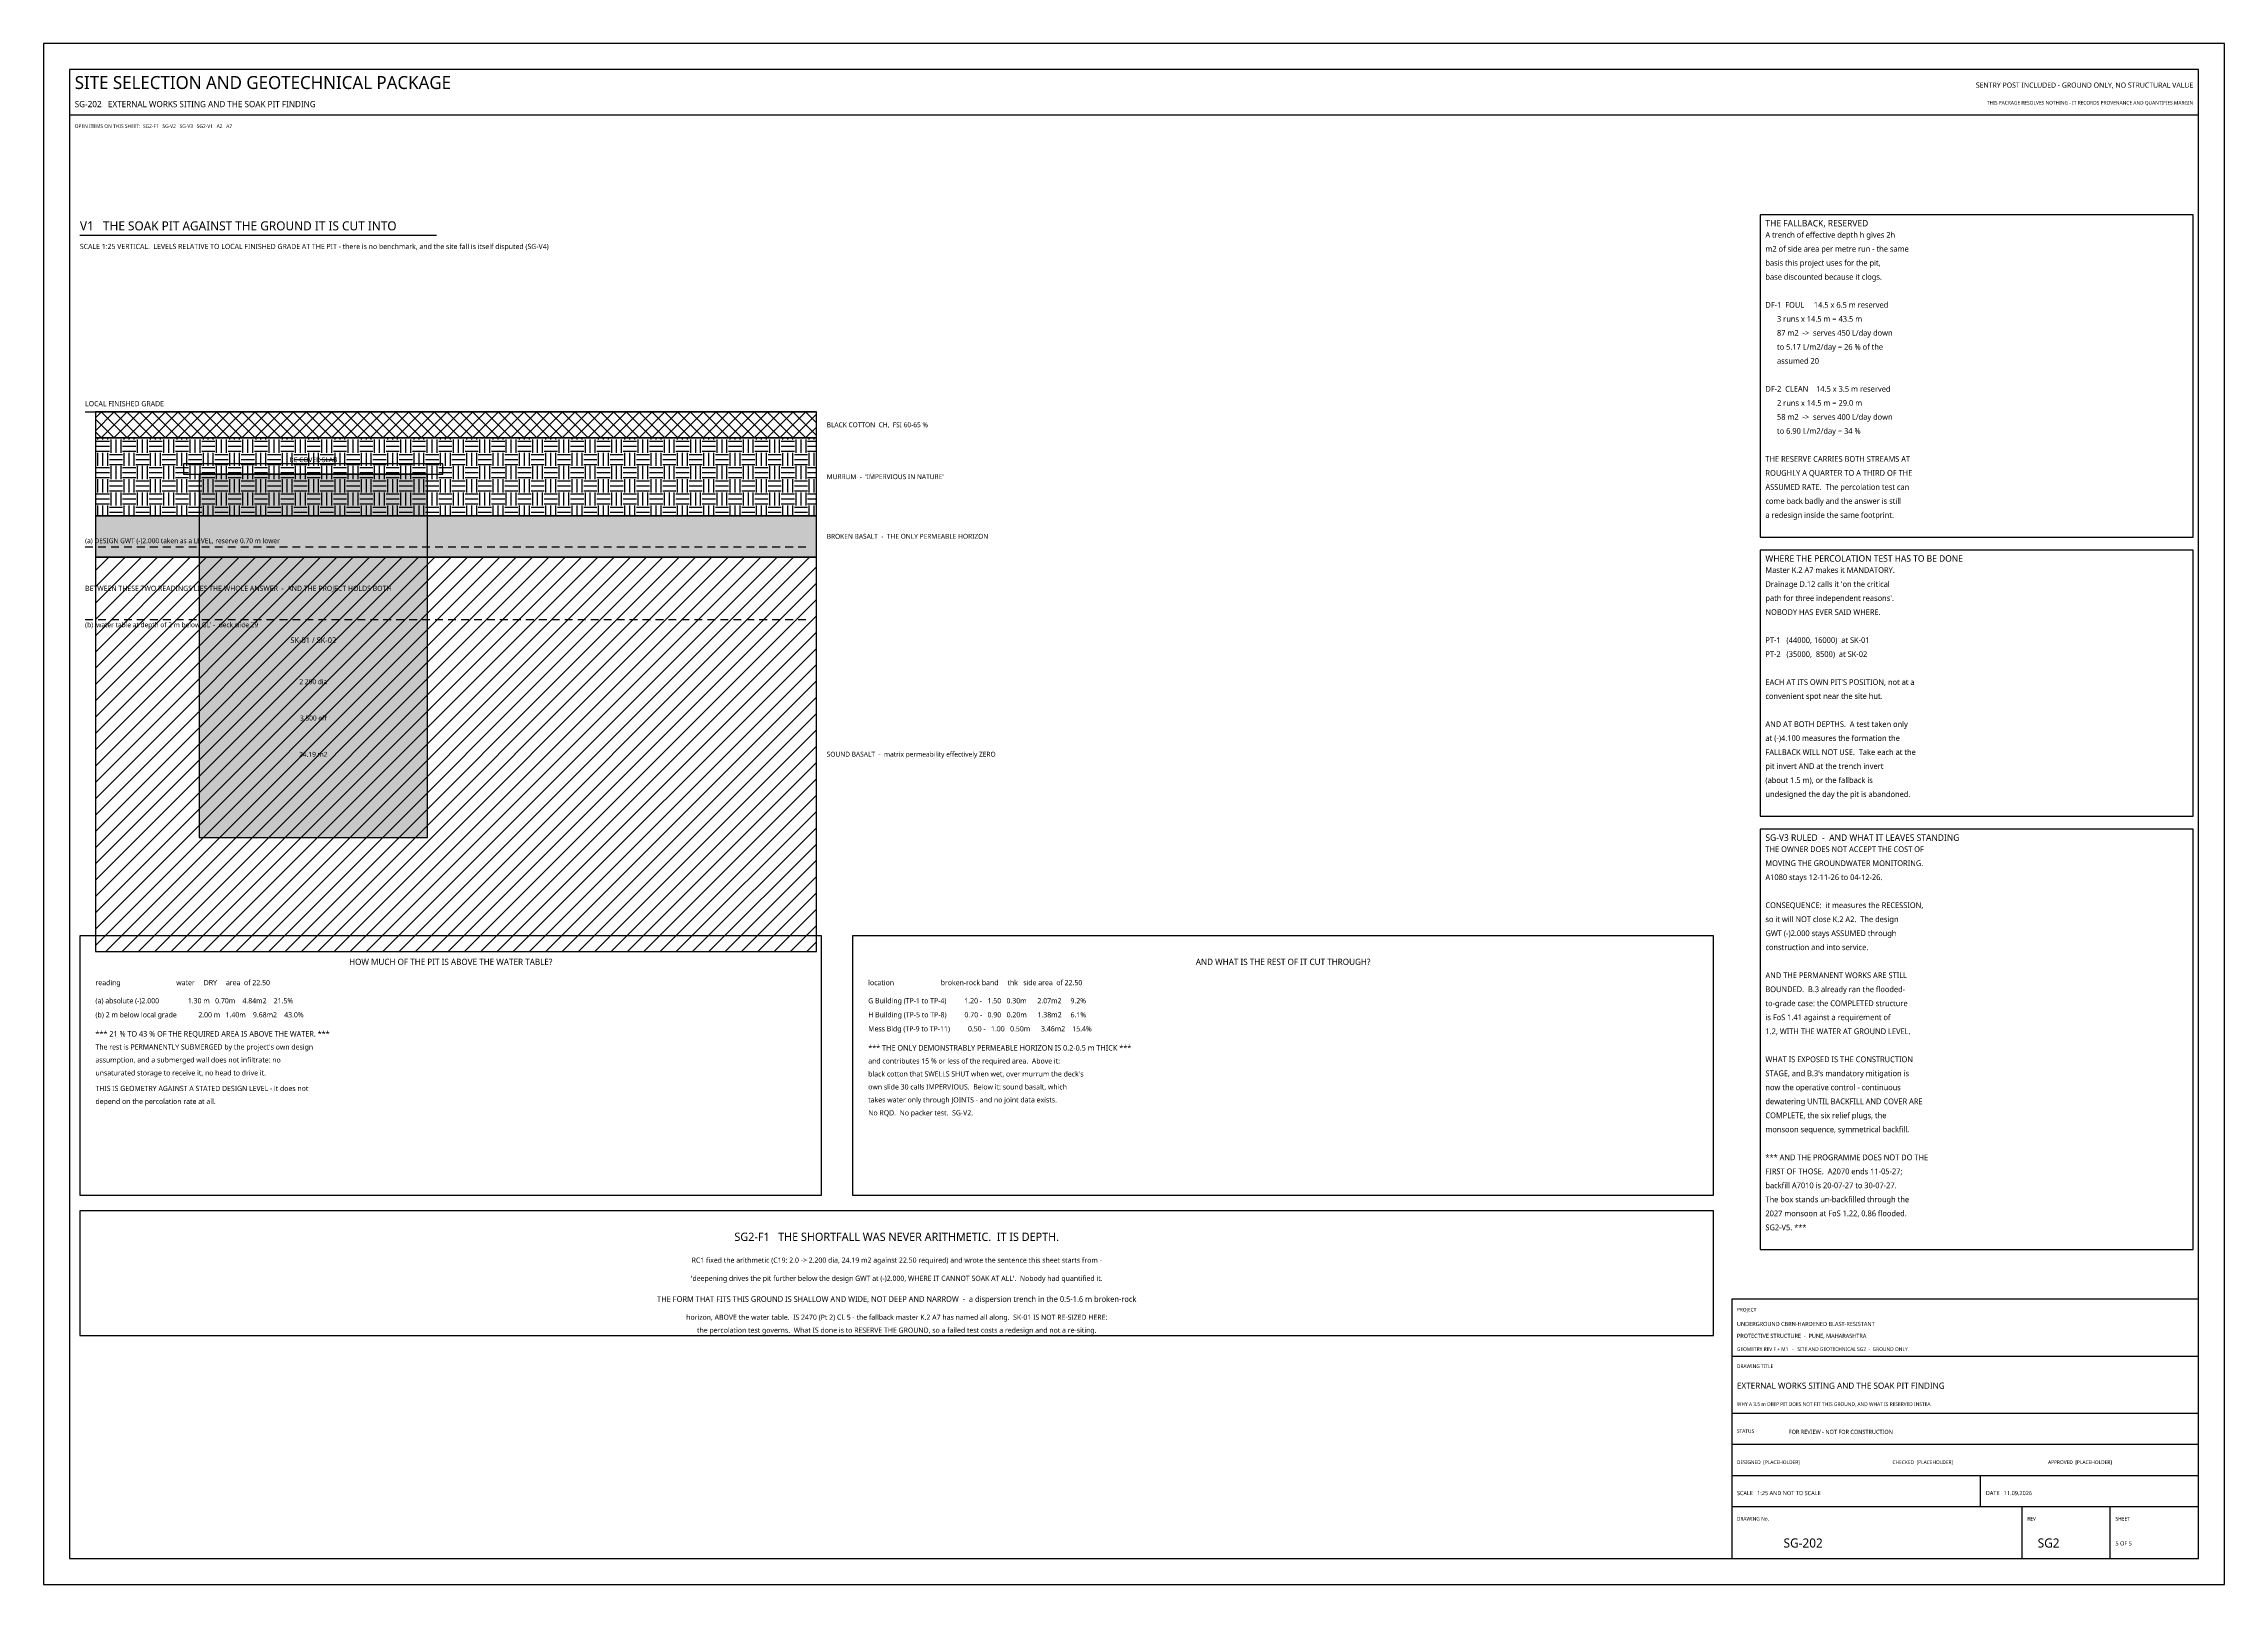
# Model space of a CAD drawing. Header units: millimetres. Extents: x 0 to 841, y 0 to 594.
import ezdxf
from ezdxf.enums import TextEntityAlignment as Align

# ---------------------------------------------------------------- set-up
doc = ezdxf.new("R2010")
doc.units = ezdxf.units.MM
for name, color, linetype in [('G-BROKEN', 33, 'Continuous'), ('G-FLAGG', 1, 'Continuous'), ('G-MURRUM', 42, 'Continuous'), ('G-NODATA', 1, 'Continuous'), ('G-ROCK', 8, 'Continuous'), ('G-STRUCT', 7, 'Continuous'), ('G-TOPSOIL', 30, 'Continuous'), ('G-WATER', 4, 'Continuous'), ('M-FLAG', 1, 'Continuous'), ('M-LEVEL', 4, 'Continuous'), ('M-TABLE', 7, 'Continuous'), ('M-TEXT', 7, 'Continuous'), ('M-TITLE', 7, 'Continuous'), ('S-NOTE', 7, 'Continuous'), ('S-TEXT', 7, 'Continuous'), ('S-TITLE', 7, 'Continuous')]:
    doc.layers.add(name, color=color, linetype=linetype)
doc.styles.add('OpenSans', font='OpenSans-Regular.ttf')

msp = doc.modelspace()

# ---------------------------------------------------------------- hatches: boundary and pattern name
at = {"layer": 'G-BROKEN'}
h = msp.add_hatch(dxfattribs=at)
h.set_pattern_fill('GRAVEL', scale=0.5)
h.paths.add_polyline_path([(20, 396), (298, 396), (298, 412), (20, 412)])
at = {"layer": 'G-MURRUM'}
h = msp.add_hatch(dxfattribs=at)
h.set_pattern_fill('EARTH', scale=0.8)
h.paths.add_polyline_path([(20, 412), (298, 412), (298, 442), (20, 442)])
at = {"layer": 'G-ROCK'}
h = msp.add_hatch(dxfattribs=at)
h.set_pattern_fill('ANSI31', scale=1.4)
h.paths.add_polyline_path([(20, 244), (298, 244), (298, 396), (20, 396)])
at = {"layer": 'G-STRUCT'}
h = msp.add_hatch(dxfattribs=at)
h.set_pattern_fill('GRAVEL', scale=0.4)
h.paths.add_polyline_path([(60, 288), (148, 288), (148, 428), (60, 428)])
at = {"layer": 'G-TOPSOIL'}
h = msp.add_hatch(dxfattribs=at)
h.set_pattern_fill('ANSI37', scale=1.1)
h.paths.add_polyline_path([(20, 442), (298, 442), (298, 452), (20, 452)])

# ---------------------------------------------------------------- linework, layer by layer
at = {"layer": 'G-BROKEN'}
msp.add_lwpolyline([(20, 396), (298, 396), (298, 412), (20, 412)], close=True, dxfattribs=at)
at = {"layer": 'G-FLAGG'}
for points in [[(14, 150), (300, 150), (300, 250), (14, 250)], [(312, 150), (644, 150), (644, 250), (312, 250)], [(14, 96), (644, 96), (644, 144), (14, 144)]]:
    msp.add_lwpolyline(points, close=True, dxfattribs=at)
at = {"layer": 'G-MURRUM'}
msp.add_lwpolyline([(20, 412), (298, 412), (298, 442), (20, 442)], close=True, dxfattribs=at)
at = {"layer": 'G-ROCK'}
msp.add_lwpolyline([(20, 244), (298, 244), (298, 396), (20, 396)], close=True, dxfattribs=at)
at = {"layer": 'G-STRUCT'}
for points in [[(54, 428), (154, 428), (154, 432), (54, 432)], [(60, 288), (148, 288), (148, 428), (60, 428)]]:
    msp.add_lwpolyline(points, close=True, dxfattribs=at)
at = {"layer": 'G-TOPSOIL'}
msp.add_lwpolyline([(20, 442), (298, 442), (298, 452), (20, 452)], close=True, dxfattribs=at)
at = {"layer": 'G-WATER'}
for p, q in [((16, 400), (19, 400)), ((21, 400), (24, 400)), ((26, 400), (29, 400)), ((31, 400), (34, 400)), ((36, 400), (39, 400)), ((41, 400), (44, 400)), ((46, 400), (49, 400)), ((51, 400), (54, 400)), ((56, 400), (59, 400)), ((61, 400), (64, 400)), ((66, 400), (69, 400)), ((71, 400), (74, 400)), ((76, 400), (79, 400)), ((81, 400), (84, 400)), ((86, 400), (89, 400)), ((91, 400), (94, 400)), ((96, 400), (99, 400)), ((101, 400), (104, 400)), ((106, 400), (109, 400)), ((111, 400), (114, 400)), ((116, 400), (119, 400)), ((121, 400), (124, 400)), ((126, 400), (129, 400)), ((131, 400), (134, 400)), ((136, 400), (139, 400)), ((141, 400), (144, 400)), ((146, 400), (149, 400)), ((151, 400), (154, 400)), ((156, 400), (159, 400)), ((161, 400), (164, 400)), ((166, 400), (169, 400)), ((171, 400), (174, 400)), ((176, 400), (179, 400)), ((181, 400), (184, 400)), ((186, 400), (189, 400)), ((191, 400), (194, 400)), ((196, 400), (199, 400)), ((201, 400), (204, 400)), ((206, 400), (209, 400)), ((211, 400), (214, 400)), ((216, 400), (219, 400)), ((221, 400), (224, 400)), ((226, 400), (229, 400)), ((231, 400), (234, 400)), ((236, 400), (239, 400)), ((241, 400), (244, 400)), ((246, 400), (249, 400)), ((251, 400), (254, 400)), ((256, 400), (259, 400)), ((261, 400), (264, 400)), ((266, 400), (269, 400)), ((271, 400), (274, 400)), ((276, 400), (279, 400)), ((281, 400), (284, 400)), ((286, 400), (289, 400)), ((291, 400), (294, 400)), ((16, 372), (19, 372)), ((21, 372), (24, 372)), ((26, 372), (29, 372)), ((31, 372), (34, 372)), ((36, 372), (39, 372)), ((41, 372), (44, 372)), ((46, 372), (49, 372)), ((51, 372), (54, 372)), ((56, 372), (59, 372)), ((61, 372), (64, 372)), ((66, 372), (69, 372)), ((71, 372), (74, 372)), ((76, 372), (79, 372)), ((81, 372), (84, 372)), ((86, 372), (89, 372)), ((91, 372), (94, 372)), ((96, 372), (99, 372)), ((101, 372), (104, 372)), ((106, 372), (109, 372)), ((111, 372), (114, 372)), ((116, 372), (119, 372)), ((121, 372), (124, 372)), ((126, 372), (129, 372)), ((131, 372), (134, 372)), ((136, 372), (139, 372)), ((141, 372), (144, 372)), ((146, 372), (149, 372)), ((151, 372), (154, 372)), ((156, 372), (159, 372)), ((161, 372), (164, 372)), ((166, 372), (169, 372)), ((171, 372), (174, 372)), ((176, 372), (179, 372)), ((181, 372), (184, 372)), ((186, 372), (189, 372)), ((191, 372), (194, 372)), ((196, 372), (199, 372)), ((201, 372), (204, 372)), ((206, 372), (209, 372)), ((211, 372), (214, 372)), ((216, 372), (219, 372)), ((221, 372), (224, 372)), ((226, 372), (229, 372)), ((231, 372), (234, 372)), ((236, 372), (239, 372)), ((241, 372), (244, 372)), ((246, 372), (249, 372)), ((251, 372), (254, 372)), ((256, 372), (259, 372)), ((261, 372), (264, 372)), ((266, 372), (269, 372)), ((271, 372), (274, 372)), ((276, 372), (279, 372)), ((281, 372), (284, 372)), ((286, 372), (289, 372)), ((291, 372), (294, 372))]:
    msp.add_line(p, q, dxfattribs=at)
at = {"layer": 'M-LEVEL'}
msp.add_line((16, 452), (298, 452), dxfattribs=at)
at = {"layer": 'M-TITLE'}
for p, q in [((10, 566.5), (831, 566.5)), ((651, 88), (831, 88)), ((651, 66), (831, 66)), ((651, 54), (831, 54)), ((651, 42), (831, 42)), ((747, 30), (747, 42)), ((651, 30), (831, 30)), ((763, 10), (763, 30)), ((797, 10), (797, 30))]:
    msp.add_line(p, q, dxfattribs=at)
msp.add_lwpolyline([(651, 10), (831, 10), (831, 110), (651, 110)], close=True, dxfattribs=at)
at = {"layer": 'S-TITLE'}
msp.add_line((14, 520.2), (151.553, 520.2), dxfattribs=at)
for points in [[(0, 0), (841, 0), (841, 594), (0, 594)], [(10, 10), (831, 10), (831, 584), (10, 584)], [(662, 403.775), (829, 403.775), (829, 528), (662, 528)], [(662, 296.15), (829, 296.15), (829, 398.775), (662, 398.775)], [(662, 129.125), (829, 129.125), (829, 291.15), (662, 291.15)]]:
    msp.add_lwpolyline(points, close=True, dxfattribs=at)

# ---------------------------------------------------------------- texts
at = {"layer": 'G-BROKEN', "style": 'OpenSans'}
msp.add_text('BROKEN BASALT  -  THE ONLY PERMEABLE HORIZON', height=1.9, dxfattribs=at).set_placement((302, 403.1))
at = {"layer": 'G-FLAGG', "style": 'OpenSans'}
for s, height, p in [('BETWEEN THESE TWO READINGS LIES THE WHOLE ANSWER  -  AND THE PROJECT HOLDS BOTH', 2, (16, 383)), ('*** 21 % TO 43 % OF THE REQUIRED AREA IS ABOVE THE WATER. ***', 2.1, (20, 211.2)), ('*** THE ONLY DEMONSTRABLY PERMEABLE HORIZON IS 0.2-0.5 m THICK ***', 2.1, (318, 205.8)), ('THIS IS GEOMETRY AGAINST A STATED DESIGN LEVEL - it does not', 2, (20, 190.2)), ('depend on the percolation rate at all.', 2, (20, 185.2))]:
    msp.add_text(s, height=height, dxfattribs=at).set_placement(p)
for s, height, p in [('HOW MUCH OF THE PIT IS ABOVE THE WATER TABLE?', 2.4, (157, 240)), ('AND WHAT IS THE REST OF IT CUT THROUGH?', 2.4, (478, 240)), ('SG2-F1   THE SHORTFALL WAS NEVER ARITHMETIC.  IT IS DEPTH.', 3.2, (329, 134)), ('THE FORM THAT FITS THIS GROUND IS SHALLOW AND WIDE, NOT DEEP AND NARROW  -  a dispersion trench in the 0.5-1.6 m broken-rock', 2.2, (329, 110))]:
    msp.add_text(s, height=height, dxfattribs=at).set_placement(p, align=Align.MIDDLE_CENTER)
at = {"layer": 'G-MURRUM', "style": 'OpenSans'}
msp.add_text("MURRUM  -  'IMPERVIOUS IN NATURE'", height=1.9, dxfattribs=at).set_placement((302, 426.1))
at = {"layer": 'G-NODATA', "style": 'OpenSans'}
msp.add_text('No RQD.  No packer test.  SG-V2.', height=2, dxfattribs=at).set_placement((318, 180.8))
at = {"layer": 'G-ROCK', "style": 'OpenSans'}
msp.add_text('SOUND BASALT  -  matrix permeability effectively ZERO', height=1.9, dxfattribs=at).set_placement((302, 319.1))
at = {"layer": 'G-STRUCT', "style": 'OpenSans'}
for s, height, p in [('RC COVER SLAB', 1.9, (104, 433.6)), ('SK-01 / SK-02', 2.2, (104, 364)), ('2 200 dia', 1.9, (104, 348)), ('3 500 eff', 1.9, (104, 334)), ('24.19 m2', 1.9, (104, 320))]:
    msp.add_text(s, height=height, dxfattribs=at).set_placement(p, align=Align.MIDDLE_CENTER)
at = {"layer": 'G-TOPSOIL', "style": 'OpenSans'}
msp.add_text('BLACK COTTON  CH,  FSI 60-65 %', height=1.9, dxfattribs=at).set_placement((302, 446.1))
at = {"layer": 'G-WATER', "style": 'OpenSans'}
for s, p in [('(a) DESIGN GWT (-)2.000 taken as a LEVEL, reserve 0.70 m lower', (16, 401.4)), ("(b) 'water table at depth of 2 m below GL' -  deck slide 29", (16, 369))]:
    msp.add_text(s, height=1.9, dxfattribs=at).set_placement(p)
at = {"layer": 'M-FLAG', "style": 'OpenSans'}
for s, height, p in [('SENTRY POST INCLUDED - GROUND ONLY, NO STRUCTURAL VALUE', 2, (829, 577)), ('THIS PACKAGE RESOLVES NOTHING - IT RECORDS PROVENANCE AND QUANTIFIES MARGIN', 1.4, (829, 570.5))]:
    msp.add_text(s, height=height, dxfattribs=at).set_placement(p, align=Align.RIGHT)
for s, height, p in [('OPEN ITEMS ON THIS SHEET:  SG2-F1   SG-V2   SG-V3   SG2-V1   A2   A7', 1.4, (12, 561.5)), ('FOR REVIEW - NOT FOR CONSTRUCTION', 1.6, (673, 58))]:
    msp.add_text(s, height=height, dxfattribs=at).set_placement(p)
at = {"layer": 'M-LEVEL', "style": 'OpenSans'}
msp.add_text('LOCAL FINISHED GRADE', height=2, dxfattribs=at).set_placement((16, 454.2))
at = {"layer": 'M-TABLE', "style": 'OpenSans'}
for s, p in [('reading                               water     DRY     area  of 22.50', (20, 231)), ('location                          broken-rock band     thk   side area  of 22.50', (318, 231))]:
    msp.add_text(s, height=2, dxfattribs=at).set_placement(p)
at = {"layer": 'M-TEXT', "style": 'OpenSans'}
for s, p in [('(a) absolute (-)2.000                1.30 m   0.70m    4.84m2    21.5%', (20, 224)), ('(b) 2 m below local grade            2.00 m   1.40m    9.68m2    43.0%', (20, 218.6)), ('G Building (TP-1 to TP-4)          1.20 -   1.50   0.30m      2.07m2     9.2%', (318, 224)), ('H Building (TP-5 to TP-8)          0.70 -   0.90   0.20m      1.38m2     6.1%', (318, 218.6)), ('Mess Bldg (TP-9 to TP-11)          0.50 -   1.00   0.50m      3.46m2    15.4%', (318, 213.2)), ("The rest is PERMANENTLY SUBMERGED by the project's own design", (20, 206.2)), ('assumption, and a submerged wall does not infiltrate: no', (20, 201.2)), ('and contributes 15 % or less of the required area.  Above it:', (318, 200.8)), ('unsaturated storage to receive it, no head to drive it.', (20, 196.2)), ("black cotton that SWELLS SHUT when wet, over murrum the deck's", (318, 195.8)), ('takes water only through JOINTS - and no joint data exists.', (318, 185.8)), ('own slide 30 calls IMPERVIOUS.  Below it: sound basalt, which', (318, 190.8))]:
    msp.add_text(s, height=2, dxfattribs=at).set_placement(p)
for s, p in [("'deepening drives the pit further below the design GWT at (-)2.000, WHERE IT CANNOT SOAK AT ALL'.  Nobody had quantified it.", (329, 118)), ('RC1 fixed the arithmetic (C19: 2.0 -> 2.200 dia, 24.19 m2 against 22.50 required) and wrote the sentence this sheet starts from -', (329, 125)), ('horizon, ABOVE the water table.  IS 2470 (Pt 2) Cl. 5 - the fallback master K.2 A7 has named all along.  SK-01 IS NOT RE-SIZED HERE:', (329, 103)), ('the percolation test governs.  What IS done is to RESERVE THE GROUND, so a failed test costs a redesign and not a re-siting.', (329, 98))]:
    msp.add_text(s, height=2, dxfattribs=at).set_placement(p, align=Align.MIDDLE_CENTER)
at = {"layer": 'M-TITLE', "style": 'OpenSans'}
for s, height, p in [('SITE SELECTION AND GEOTECHNICAL PACKAGE', 5, (12, 576.5)), ('SG-202   EXTERNAL WORKS SITING AND THE SOAK PIT FINDING', 2.4, (12, 569.5)), ('PROJECT', 1.4, (653, 105.2)), ('UNDERGROUND CBRN-HARDENED BLAST-RESISTANT', 1.6, (653, 99.6)), ('PROTECTIVE STRUCTURE  -  PUNE, MAHARASHTRA', 1.6, (653, 95)), ('GEOMETRY REV F + M1   -   SITE AND GEOTECHNICAL SG2  -  GROUND ONLY', 1.4, (653, 90)), ('DRAWING TITLE', 1.4, (653, 83.4)), ('EXTERNAL WORKS SITING AND THE SOAK PIT FINDING', 2.4, (653, 75.4)), ('WHY A 3.5 m DEEP PIT DOES NOT FIT THIS GROUND, AND WHAT IS RESERVED INSTEA', 1.4, (653, 68.8)), ('STATUS', 1.4, (653, 58.4)), ('DESIGNED  [PLACEHOLDER]', 1.4, (653, 46.4)), ('CHECKED  [PLACEHOLDER]', 1.4, (713, 46.4)), ('APPROVED  [PLACEHOLDER]', 1.4, (773, 46.4)), ('SCALE   1:25 AND NOT TO SCALE', 1.6, (653, 34.4)), ('DATE   11.09.2026', 1.6, (749, 34.4)), ('DRAWING No.', 1.4, (653, 24.6)), ('REV', 1.4, (765, 24.6)), ('SHEET', 1.4, (799, 24.6)), ('SG-202', 3.5, (671, 14.2)), ('SG2', 3.5, (769, 14.2)), ('5 OF 5', 1.6, (799, 15))]:
    msp.add_text(s, height=height, dxfattribs=at).set_placement(p)
at = {"layer": 'S-NOTE', "style": 'OpenSans'}
for s, p in [('A trench of effective depth h gives 2h', (664, 519.175)), ('m2 of side area per metre run - the same', (664, 513.775)), ('basis this project uses for the pit,', (664, 508.375)), ('base discounted because it clogs.', (664, 502.975)), ('DF-1  FOUL     14.5 x 6.5 m reserved', (664, 492.175)), ('      3 runs x 14.5 m = 43.5 m', (664, 486.775)), ('      87 m2  ->  serves 450 L/day down', (664, 481.375)), ('      to 5.17 L/m2/day = 26 % of the', (664, 475.975)), ('      assumed 20', (664, 470.575)), ('DF-2  CLEAN    14.5 x 3.5 m reserved', (664, 459.775)), ('      2 runs x 14.5 m = 29.0 m', (664, 454.375)), ('      to 6.90 L/m2/day = 34 %', (664, 443.575)), ('      58 m2  ->  serves 400 L/day down', (664, 448.975)), ('THE RESERVE CARRIES BOTH STREAMS AT', (664, 432.775)), ('ROUGHLY A QUARTER TO A THIRD OF THE', (664, 427.375)), ('ASSUMED RATE.  The percolation test can', (664, 421.975)), ('a redesign inside the same footprint.', (664, 411.175)), ('come back badly and the answer is still', (664, 416.575)), ('Master K.2 A7 makes it MANDATORY.', (664, 389.95)), ("Drainage D.12 calls it 'on the critical", (664, 384.55)), ("path for three independent reasons'.", (664, 379.15)), ('NOBODY HAS EVER SAID WHERE.', (664, 373.75)), ('PT-1   (44000, 16000)  at SK-01', (664, 362.95)), ('PT-2   (35000,  8500)  at SK-02', (664, 357.55)), ("EACH AT ITS OWN PIT'S POSITION, not at a", (664, 346.75)), ('convenient spot near the site hut.', (664, 341.35)), ('AND AT BOTH DEPTHS.  A test taken only', (664, 330.55)), ('at (-)4.100 measures the formation the', (664, 325.15)), ('FALLBACK WILL NOT USE.  Take each at the', (664, 319.75)), ('(about 1.5 m), or the fallback is', (664, 308.95)), ('pit invert AND at the trench invert', (664, 314.35)), ('undesigned the day the pit is abandoned.', (664, 303.55)), ('THE OWNER DOES NOT ACCEPT THE COST OF', (664, 282.325)), ('MOVING THE GROUNDWATER MONITORING.', (664, 276.925)), ('A1080 stays 12-11-26 to 04-12-26.', (664, 271.525)), ('CONSEQUENCE:  it measures the RECESSION,', (664, 260.725)), ('so it will NOT close K.2 A2.  The design', (664, 255.325)), ('construction and into service.', (664, 244.525)), ('GWT (-)2.000 stays ASSUMED through', (664, 249.925)), ('AND THE PERMANENT WORKS ARE STILL', (664, 233.725)), ('BOUNDED.  B.3 already ran the flooded-', (664, 228.325)), ('to-grade case: the COMPLETED structure', (664, 222.925)), ('is FoS 1.41 against a requirement of', (664, 217.525)), ('1.2, WITH THE WATER AT GROUND LEVEL.', (664, 212.125)), ('WHAT IS EXPOSED IS THE CONSTRUCTION', (664, 201.325)), ("STAGE, and B.3's mandatory mitigation is", (664, 195.925)), ('dewatering UNTIL BACKFILL AND COVER ARE', (664, 185.125)), ('now the operative control - continuous', (664, 190.525)), ('COMPLETE, the six relief plugs, the', (664, 179.725)), ('monsoon sequence, symmetrical backfill.', (664, 174.325)), ('*** AND THE PROGRAMME DOES NOT DO THE', (664, 163.525)), ('FIRST OF THOSE.  A2070 ends 11-05-27;', (664, 158.125)), ('backfill A7010 is 20-07-27 to 30-07-27.', (664, 152.725)), ('The box stands un-backfilled through the', (664, 147.325)), ('2027 monsoon at FoS 1.22, 0.86 flooded.', (664, 141.925)), ('SG2-V5. ***', (664, 136.525))]:
    msp.add_text(s, height=2.2, dxfattribs=at).set_placement(p)
at = {"layer": 'S-TEXT', "style": 'OpenSans'}
msp.add_text('SCALE 1:25 VERTICAL.  LEVELS RELATIVE TO LOCAL FINISHED GRADE AT THE PIT - there is no benchmark, and the site fall is itself disputed (SG-V4)', height=2, dxfattribs=at).set_placement((14, 514.8))
at = {"layer": 'S-TITLE', "style": 'OpenSans'}
for s, height, p in [('V1   THE SOAK PIT AGAINST THE GROUND IT IS CUT INTO', 3.5, (14, 522)), ('THE FALLBACK, RESERVED', 2.5, (664, 523.5)), ('WHERE THE PERCOLATION TEST HAS TO BE DONE', 2.5, (664, 394.275)), ('SG-V3 RULED  -  AND WHAT IT LEAVES STANDING', 2.5, (664, 286.65))]:
    msp.add_text(s, height=height, dxfattribs=at).set_placement(p)

doc.saveas('drawing.dxf')
